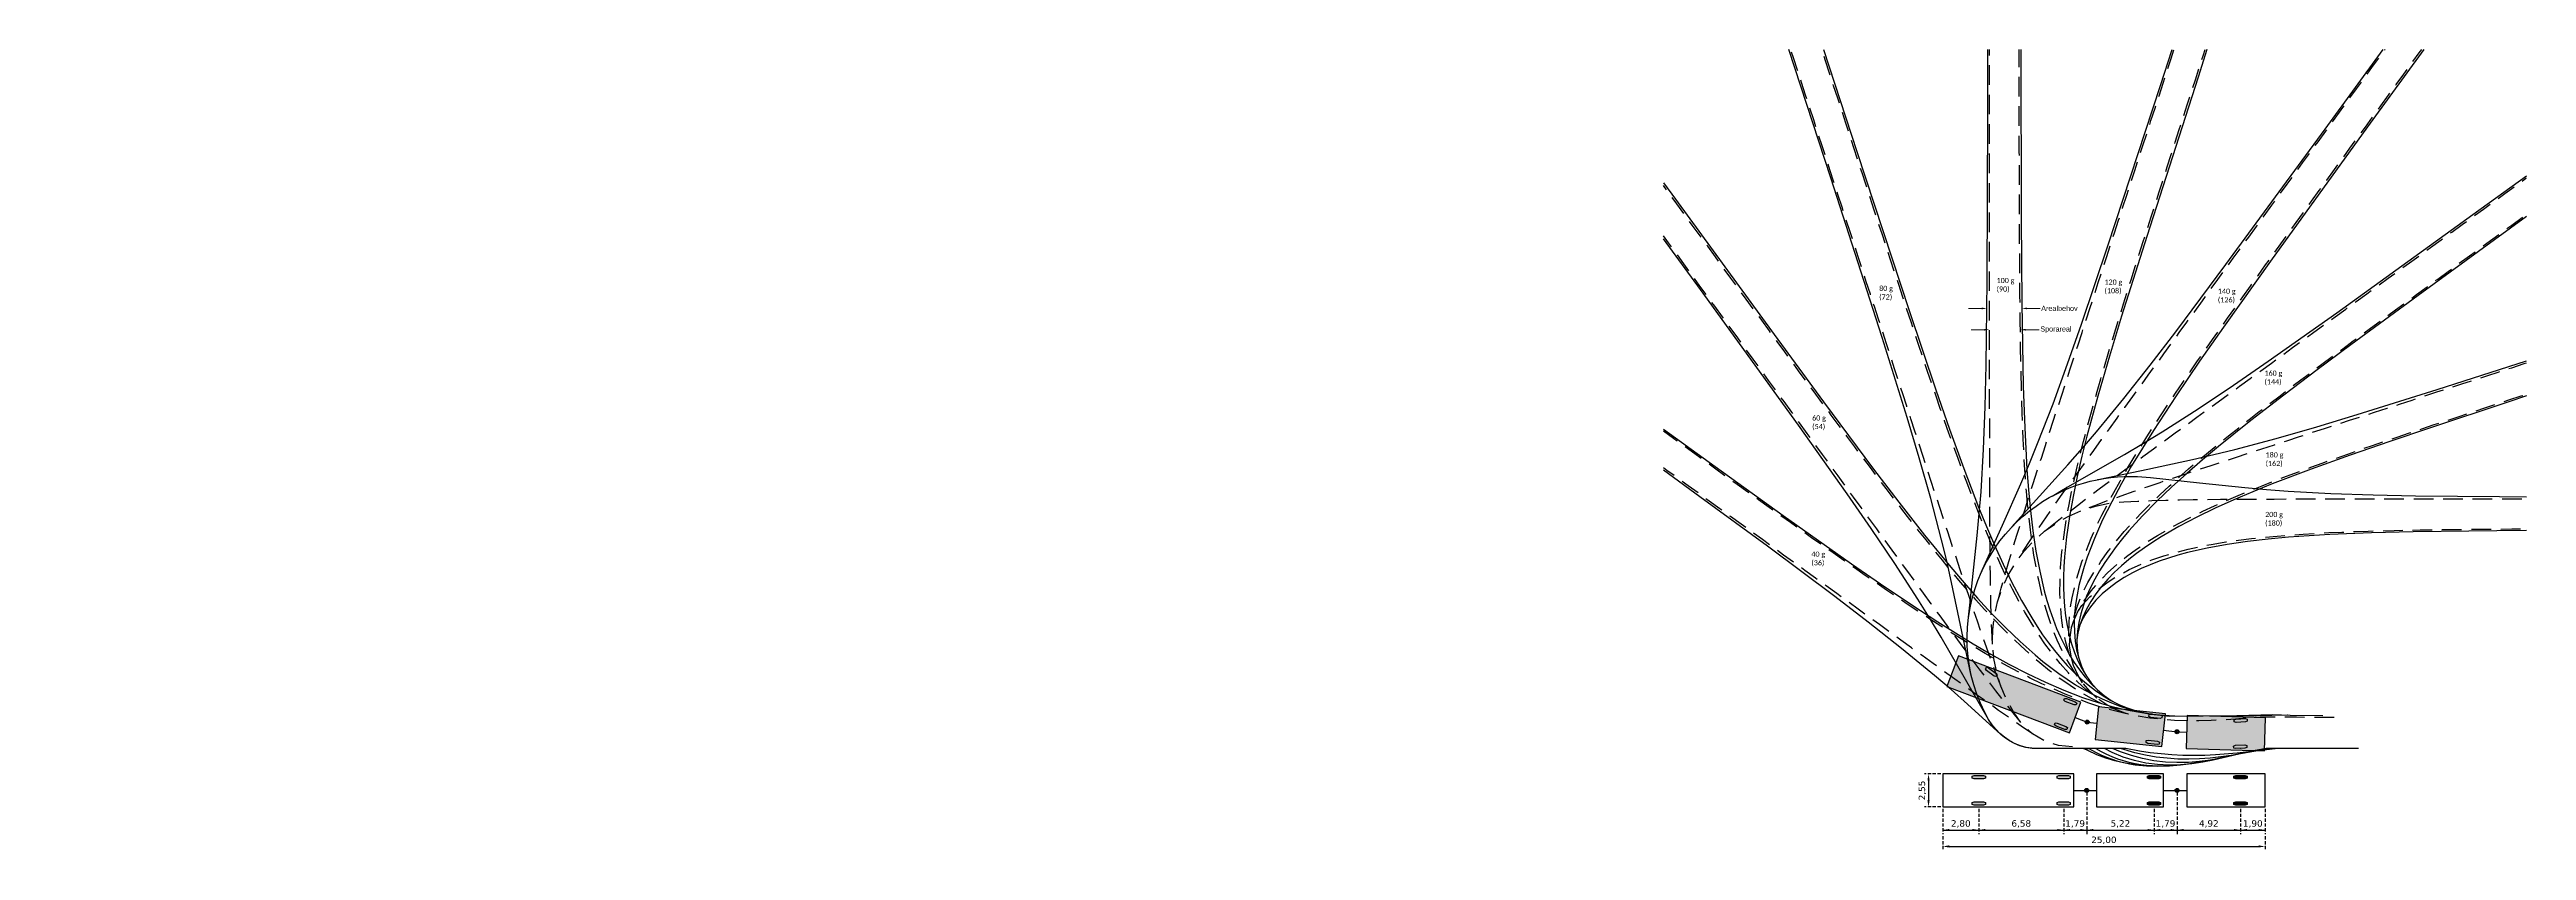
# Model space of a CAD drawing. Header units: metres. Extents: x -109 to 324, y 13 to 108.
# Drawn here: x -109 to 83.1, y 32.4 to 94.6 of the extents above; entities that cross this region are included whole.
import ezdxf
from ezdxf import colors
from ezdxf.entities.mleader import LeaderData, LeaderLine
from ezdxf.math import Vec2, Vec3

# ---------------------------------------------------------------- set-up
doc = ezdxf.new("R2010")
doc.units = ezdxf.units.M
doc.linetypes.add('DASHED2', pattern=[0.375, 0.25, -0.125])
doc.linetypes.add('DASHEDX2', pattern=[1.5, 1, -0.5])
doc.layers.add('Tekst', color=4, linetype='Continuous')
doc.styles.add('BT standard', font='sanss___.ttf')
doc.styles.add('Legend', font='calibri.ttf')
doc.styles.get("Standard").update_dxf_attribs({"font": 'arial.ttf'})
doc.styles.add('VIA_A', font='verdana.ttf', dxfattribs={"height": 2})
doc.dimstyles.new('VIA_A_Dimension', dxfattribs={"dimtxt": 2, "dimasz": 1.5, "dimexe": 1.25, "dimexo": 0.625, "dimtad": 1, "dimzin": 1, "dimtxsty": 'VIA_A', "dimblk": 'ARCHTICK', "dimcen": 0, "dimadec": 0, "dimazin": 0, "dimtfac": 1, "dimtofl": 0, "dimtmove": 0, "dimatfit": 3, "dimldrblk": 'ARCHTICK', "dimfxl": 1, "dimarcsym": 0})
pattern_1 = [(0, (0, 0), (0, 6.985), [5.08, -1.905]), (90, (0, 0), (-6.985, 4e-16), [5.08, -1.905])]
pattern_2 = [(0, (1, 0), (0, 6.985), [5.08, -1.905]), (90, (1, 0), (-6.985, 4e-16), [5.08, -1.905])]
pattern_3 = [(0, (2, 0), (0, 6.985), [5.08, -1.905]), (90, (2, 0), (-6.985, 4e-16), [5.08, -1.905])]
pattern_4 = [(0, (3, 0), (0, 6.985), [5.08, -1.905]), (90, (3, 0), (-6.985, 4e-16), [5.08, -1.905])]
pattern_5 = [(0, (4, 0), (0, 6.985), [5.08, -1.905]), (90, (4, 0), (-6.985, 4e-16), [5.08, -1.905])]
pattern_6 = [(0, (5, 0), (0, 6.985), [5.08, -1.905]), (90, (5, 0), (-6.985, 4e-16), [5.08, -1.905])]
pattern_7 = [(0, (6, 0), (0, 6.985), [5.08, -1.905]), (90, (6, 0), (-6.985, 4e-16), [5.08, -1.905])]
pattern_8 = [(0, (7, 0), (0, 6.985), [5.08, -1.905]), (90, (7, 0), (-6.985, 4e-16), [5.08, -1.905])]
pattern_9 = [(0, (8, 0), (0, 6.985), [5.08, -1.905]), (90, (8, 0), (-6.985, 4e-16), [5.08, -1.905])]
pattern_10 = [(0, (9, 0), (0, 6.985), [5.08, -1.905]), (90, (9, 0), (-6.985, 4e-16), [5.08, -1.905])]

# ---------------------------------------------------------------- blocks, each defined once
blk = doc.blocks.new('*D216')
at = {"color": 0, "linetype": 'DASHED2', "lineweight": -2, "transparency": 16777216}
for p, q in [((37.81, 33.53), (37.81, 32.43)), ((62.81, 33.53), (62.81, 32.43))]:
    blk.add_line(p, q, dxfattribs=at)
at = {"color": 0, "lineweight": -2, "transparency": 16777216}
blk.add_line((38.31, 32.74), (62.31, 32.74), dxfattribs=at)
at = {"color": 0, "transparency": 16777216}
for points in [[(38.31, 32.83), (38.31, 32.66), (37.81, 32.74)], [(62.31, 32.83), (62.31, 32.66), (62.81, 32.74)]]:
    blk.add_solid(points, dxfattribs=at)
at = {"layer": 'Defpoints', "color": 0, "transparency": 16777216}
for p in [(37.81, 33.69), (62.81, 33.69), (62.81, 32.74)]:
    blk.add_point(p, dxfattribs=at)
at = {"color": 0, "transparency": 16777216, "insert": (50.31, 33.22), "char_height": 0.5, "attachment_point": 5, "style": 'VIA_A'}
blk.add_mtext('25,00', dxfattribs=at)
blk = doc.blocks.new('_ArchTick')
at = {"color": 0, "linetype": 'ByBlock', "const_width": 0.15}
blk.add_lwpolyline([(-0.5, -0.5), (0.5, 0.5)], dxfattribs=at)
blk = doc.blocks.new('*D226')
at = {"color": 0, "linetype": 'DASHED2', "lineweight": -2, "transparency": 16777216}
for p, q in [((37.65, 38.37), (36.39, 38.37)), ((37.65, 35.82), (36.39, 35.82))]:
    blk.add_line(p, q, dxfattribs=at)
at = {"color": 0, "lineweight": -2, "transparency": 16777216}
blk.add_line((36.71, 37.87), (36.71, 36.32), dxfattribs=at)
at = {"color": 0, "transparency": 16777216}
for points in [[(36.62, 37.87), (36.79, 37.87), (36.71, 38.37)], [(36.62, 36.32), (36.79, 36.32), (36.71, 35.82)]]:
    blk.add_solid(points, dxfattribs=at)
at = {"layer": 'Defpoints', "color": 0, "transparency": 16777216}
for p in [(37.81, 38.37), (36.71, 35.82), (37.81, 35.82)]:
    blk.add_point(p, dxfattribs=at)
at = {"color": 0, "transparency": 16777216, "insert": (36.23, 37.09), "char_height": 0.5, "attachment_point": 5, "rotation": 90, "style": 'VIA_A'}
blk.add_mtext('2,55', dxfattribs=at)
blk = doc.blocks.new('*D227')
at = {"color": 0, "linetype": 'DASHED2', "lineweight": -2, "transparency": 16777216}
for p, q in [((37.81, 35.66), (37.81, 33.7)), ((40.61, 35.66), (40.61, 33.7))]:
    blk.add_line(p, q, dxfattribs=at)
at = {"color": 0, "lineweight": -2, "transparency": 16777216}
blk.add_line((38.31, 34.02), (40.11, 34.02), dxfattribs=at)
at = {"color": 0, "transparency": 16777216}
for points in [[(38.31, 34.1), (38.31, 33.93), (37.81, 34.02)], [(40.11, 34.1), (40.11, 33.93), (40.61, 34.02)]]:
    blk.add_solid(points, dxfattribs=at)
at = {"layer": 'Defpoints', "color": 0, "transparency": 16777216}
for p in [(37.81, 35.82), (40.61, 35.82), (40.61, 34.02)]:
    blk.add_point(p, dxfattribs=at)
at = {"color": 0, "transparency": 16777216, "insert": (39.21, 34.49), "char_height": 0.5, "attachment_point": 5, "style": 'VIA_A'}
blk.add_mtext('2,80', dxfattribs=at)
blk = doc.blocks.new('*D228')
at = {"color": 0, "linetype": 'DASHED2', "lineweight": -2, "transparency": 16777216}
for p, q in [((40.61, 35.66), (40.61, 33.7)), ((47.19, 35.66), (47.19, 33.7))]:
    blk.add_line(p, q, dxfattribs=at)
at = {"color": 0, "lineweight": -2, "transparency": 16777216}
blk.add_line((41.11, 34.02), (46.69, 34.02), dxfattribs=at)
at = {"color": 0, "transparency": 16777216}
for points in [[(41.11, 34.1), (41.11, 33.93), (40.61, 34.02)], [(46.69, 34.1), (46.69, 33.93), (47.19, 34.02)]]:
    blk.add_solid(points, dxfattribs=at)
at = {"layer": 'Defpoints', "color": 0, "transparency": 16777216}
for p in [(40.61, 35.82), (47.19, 35.82), (47.19, 34.02)]:
    blk.add_point(p, dxfattribs=at)
at = {"color": 0, "transparency": 16777216, "insert": (43.9, 34.49), "char_height": 0.5, "attachment_point": 5, "style": 'VIA_A'}
blk.add_mtext('6,58', dxfattribs=at)
blk = doc.blocks.new('*D229')
at = {"color": 0, "linetype": 'DASHED2', "lineweight": -2, "transparency": 16777216}
for p, q in [((48.98, 36.94), (48.98, 33.7)), ((47.19, 35.66), (47.19, 33.7))]:
    blk.add_line(p, q, dxfattribs=at)
at = {"color": 0, "lineweight": -2, "transparency": 16777216}
blk.add_line((47.69, 34.02), (48.48, 34.02), dxfattribs=at)
at = {"color": 0, "transparency": 16777216}
for points in [[(47.69, 34.1), (47.69, 33.93), (47.19, 34.02)], [(48.48, 34.1), (48.48, 33.93), (48.98, 34.02)]]:
    blk.add_solid(points, dxfattribs=at)
at = {"layer": 'Defpoints', "color": 0, "transparency": 16777216}
for p in [(48.98, 37.09), (47.19, 35.82), (48.98, 34.02)]:
    blk.add_point(p, dxfattribs=at)
at = {"color": 0, "transparency": 16777216, "insert": (48.08, 34.49), "char_height": 0.5, "attachment_point": 5, "style": 'VIA_A'}
blk.add_mtext('1,79', dxfattribs=at)
blk = doc.blocks.new('*D230')
at = {"color": 0, "linetype": 'DASHED2', "lineweight": -2, "transparency": 16777216}
for p, q in [((48.98, 36.94), (48.98, 33.7)), ((54.2, 35.66), (54.2, 33.7))]:
    blk.add_line(p, q, dxfattribs=at)
at = {"color": 0, "lineweight": -2, "transparency": 16777216}
blk.add_line((49.48, 34.02), (53.7, 34.02), dxfattribs=at)
at = {"color": 0, "transparency": 16777216}
for points in [[(49.48, 34.1), (49.48, 33.93), (48.98, 34.02)], [(53.7, 34.1), (53.7, 33.93), (54.2, 34.02)]]:
    blk.add_solid(points, dxfattribs=at)
at = {"layer": 'Defpoints', "color": 0, "transparency": 16777216}
for p in [(48.98, 37.09), (54.2, 35.82), (54.2, 34.02)]:
    blk.add_point(p, dxfattribs=at)
at = {"color": 0, "transparency": 16777216, "insert": (51.59, 34.49), "char_height": 0.5, "attachment_point": 5, "style": 'VIA_A'}
blk.add_mtext('5,22', dxfattribs=at)
blk = doc.blocks.new('*D231')
at = {"color": 0, "linetype": 'DASHED2', "lineweight": -2, "transparency": 16777216}
for p, q in [((55.99, 36.94), (55.99, 33.7)), ((54.2, 35.66), (54.2, 33.7))]:
    blk.add_line(p, q, dxfattribs=at)
at = {"color": 0, "lineweight": -2, "transparency": 16777216}
blk.add_line((54.7, 34.02), (55.49, 34.02), dxfattribs=at)
at = {"color": 0, "transparency": 16777216}
for points in [[(54.7, 34.1), (54.7, 33.93), (54.2, 34.02)], [(55.49, 34.1), (55.49, 33.93), (55.99, 34.02)]]:
    blk.add_solid(points, dxfattribs=at)
at = {"layer": 'Defpoints', "color": 0, "transparency": 16777216}
for p in [(55.99, 37.09), (54.2, 35.82), (55.99, 34.02)]:
    blk.add_point(p, dxfattribs=at)
at = {"color": 0, "transparency": 16777216, "insert": (55.09, 34.49), "char_height": 0.5, "attachment_point": 5, "style": 'VIA_A'}
blk.add_mtext('1,79', dxfattribs=at)
blk = doc.blocks.new('*D232')
at = {"color": 0, "linetype": 'DASHED2', "lineweight": -2, "transparency": 16777216}
for p, q in [((55.99, 36.94), (55.99, 33.7)), ((60.91, 35.66), (60.91, 33.7))]:
    blk.add_line(p, q, dxfattribs=at)
at = {"color": 0, "lineweight": -2, "transparency": 16777216}
blk.add_line((56.49, 34.02), (60.41, 34.02), dxfattribs=at)
at = {"color": 0, "transparency": 16777216}
for points in [[(56.49, 34.1), (56.49, 33.93), (55.99, 34.02)], [(60.41, 34.1), (60.41, 33.93), (60.91, 34.02)]]:
    blk.add_solid(points, dxfattribs=at)
at = {"layer": 'Defpoints', "color": 0, "transparency": 16777216}
for p in [(55.99, 37.09), (60.91, 35.82), (60.91, 34.02)]:
    blk.add_point(p, dxfattribs=at)
at = {"color": 0, "transparency": 16777216, "insert": (58.45, 34.49), "char_height": 0.5, "attachment_point": 5, "style": 'VIA_A'}
blk.add_mtext('4,92', dxfattribs=at)
blk = doc.blocks.new('*D233')
at = {"color": 0, "linetype": 'DASHED2', "lineweight": -2, "transparency": 16777216}
for p, q in [((60.91, 35.66), (60.91, 33.7)), ((62.81, 35.66), (62.81, 33.7))]:
    blk.add_line(p, q, dxfattribs=at)
at = {"color": 0, "lineweight": -2, "transparency": 16777216}
blk.add_line((61.41, 34.02), (62.31, 34.02), dxfattribs=at)
at = {"color": 0, "transparency": 16777216}
for points in [[(61.41, 34.1), (61.41, 33.93), (60.91, 34.02)], [(62.31, 34.1), (62.31, 33.93), (62.81, 34.02)]]:
    blk.add_solid(points, dxfattribs=at)
at = {"layer": 'Defpoints', "color": 0, "transparency": 16777216}
for p in [(60.91, 35.82), (62.81, 35.82), (62.81, 34.02)]:
    blk.add_point(p, dxfattribs=at)
at = {"color": 0, "transparency": 16777216, "insert": (61.86, 34.49), "char_height": 0.5, "attachment_point": 5, "style": 'VIA_A'}
blk.add_mtext('1,90', dxfattribs=at)
blk = doc.blocks.new('BUS_25_B')
h = blk.add_hatch(color=254)
h.dxf.hatch_style = 1
h.paths.add_polyline_path([(1.213, 11.723), (0.311, 9.338), (9.822, 5.739), (10.725, 8.124)])
h.paths.add_polyline_path([(8.727, 6.513), (8.877, 6.507), (9.562, 6.249), (9.678, 6.154), (9.622, 6.005), (9.472, 6.011), (8.787, 6.27), (8.671, 6.365)], flags=16)
h.paths.add_polyline_path([(4.132, 10.109), (3.99, 10.156), (3.402, 10.591), (3.316, 10.714), (3.411, 10.842), (3.553, 10.795), (4.141, 10.36), (4.227, 10.236)], flags=16)
h.paths.add_polyline_path([(3.451, 8.373), (3.359, 8.244), (3.216, 8.288), (2.62, 8.712), (2.532, 8.834), (2.624, 8.963), (2.767, 8.919), (3.363, 8.494)], flags=16)
h.paths.add_polyline_path([(9.392, 8.269), (9.448, 8.417), (9.598, 8.412), (10.282, 8.153), (10.398, 8.058), (10.342, 7.91), (10.192, 7.915), (9.508, 8.174)], flags=16)
h = blk.add_hatch(color=256)
h.dxf.hatch_style = 1
h.paths.add_polyline_path([(3.99, 10.156), (4.132, 10.109), (4.227, 10.236), (4.141, 10.36), (3.553, 10.795), (3.411, 10.842), (3.316, 10.714), (3.402, 10.591)])
h.paths.add_polyline_path([(3.216, 8.288), (3.359, 8.244), (3.451, 8.373), (3.363, 8.494), (2.767, 8.919), (2.624, 8.963), (2.532, 8.834), (2.62, 8.712)])
h.paths.add_polyline_path([(10.192, 7.915), (10.342, 7.91), (10.398, 8.058), (10.282, 8.153), (9.598, 8.412), (9.448, 8.417), (9.392, 8.269), (9.508, 8.174)])
h.paths.add_polyline_path([(9.472, 6.011), (9.622, 6.005), (9.678, 6.154), (9.562, 6.249), (8.877, 6.507), (8.727, 6.513), (8.671, 6.365), (8.787, 6.27)])
h = blk.add_hatch(color=254)
h.dxf.hatch_style = 1
h.paths.add_polyline_path([(16.998, 4.673), (17.27, 7.208), (12.09, 7.766), (11.817, 5.23)])
h.paths.add_polyline_path([(16.808, 5.08), (16.781, 4.827), (15.77, 4.936), (15.798, 5.188)], flags=16)
h.paths.add_polyline_path([(16.015, 7.213), (17.026, 7.104), (16.998, 6.851), (15.988, 6.96)], flags=16)
h = blk.add_hatch(color=256)
h.dxf.hatch_style = 1
h.paths.add_polyline_path([(16.157, 7.197), (16.01, 7.165), (15.993, 7.008), (16.13, 6.945), (16.857, 6.867), (17.003, 6.899), (17.02, 7.057), (16.884, 7.119)])
h.paths.add_polyline_path([(15.939, 5.173), (15.792, 5.141), (15.776, 4.983), (15.912, 4.921), (16.639, 4.842), (16.786, 4.875), (16.803, 5.032), (16.666, 5.095)])
h.paths.add_polyline_path([(23.487, 6.593), (23.627, 6.648), (23.619, 6.806), (23.474, 6.847), (22.744, 6.81), (22.604, 6.755), (22.612, 6.597), (22.756, 6.557)])
h.paths.add_polyline_path([(23.447, 4.557), (23.586, 4.611), (23.579, 4.77), (23.435, 4.811), (22.704, 4.776), (22.564, 4.722), (22.572, 4.564), (22.716, 4.523)])
h = blk.add_hatch(color=254)
h.dxf.hatch_style = 1
h.paths.add_polyline_path([(18.964, 7.081), (18.889, 4.532), (24.957, 4.354), (25.032, 6.903)])
h.paths.add_polyline_path([(22.612, 6.597), (22.604, 6.755), (22.744, 6.81), (23.474, 6.847), (23.619, 6.806), (23.627, 6.648), (23.487, 6.593), (22.756, 6.557)], flags=16)
h.paths.add_polyline_path([(22.564, 4.722), (22.704, 4.776), (23.435, 4.811), (23.579, 4.77), (23.586, 4.611), (23.447, 4.557), (22.716, 4.523), (22.572, 4.564)], flags=16)
h = blk.add_hatch(color=256)
h.dxf.hatch_style = 1
h.paths.add_polyline_path([(9.014, 2.42), (8.872, 2.372), (8.872, 2.214), (9.014, 2.166), (9.746, 2.166), (9.888, 2.214), (9.888, 2.372), (9.746, 2.42)])
h.paths.add_polyline_path([(9.014, 0.384), (8.872, 0.336), (8.872, 0.178), (9.014, 0.13), (9.746, 0.13), (9.888, 0.178), (9.888, 0.336), (9.746, 0.384)])
h.paths.add_polyline_path([(3.166, 0.13), (3.308, 0.178), (3.308, 0.336), (3.166, 0.384), (2.434, 0.384), (2.292, 0.336), (2.292, 0.178), (2.434, 0.13)])
h.paths.add_polyline_path([(3.166, 2.166), (3.308, 2.214), (3.308, 2.372), (3.166, 2.42), (2.434, 2.42), (2.292, 2.372), (2.292, 2.214), (2.434, 2.166)])
h = blk.add_hatch(color=256)
h.dxf.hatch_style = 1
h.paths.add_polyline_path([(16.023, 2.42), (15.881, 2.372), (15.881, 2.214), (16.023, 2.166), (16.755, 2.166), (16.897, 2.214), (16.897, 2.372), (16.755, 2.42)])
h.paths.add_polyline_path([(16.023, 0.384), (15.881, 0.336), (15.881, 0.178), (16.023, 0.13), (16.755, 0.13), (16.897, 0.178), (16.897, 0.336), (16.755, 0.384)])
h = blk.add_hatch(color=256)
h.dxf.hatch_style = 1
h.paths.add_polyline_path([(23.465, 2.166), (23.607, 2.214), (23.607, 2.372), (23.465, 2.42), (22.733, 2.42), (22.591, 2.372), (22.591, 2.214), (22.733, 2.166)])
h.paths.add_polyline_path([(22.733, 0.384), (22.591, 0.336), (22.591, 0.178), (22.733, 0.13), (23.465, 0.13), (23.607, 0.178), (23.607, 0.336), (23.465, 0.384)])
at = {"color": 250, "linetype": 'Continuous', "ltscale": 1.524}
for p, q in [((30.038, 21.137), (28.43, 21.044)), ((33.266, 21.268), (30.038, 21.137)), ((36.503, 21.35), (33.266, 21.268)), ((42.99, 21.434), (36.503, 21.35)), ((45.283, 21.446), (42.99, 21.434)), ((17.511, 19.316), (16.787, 19.067)), ((18.249, 19.542), (17.511, 19.316)), ((18.998, 19.745), (18.249, 19.542)), ((20.523, 20.094), (18.998, 19.745)), ((22.075, 20.375), (20.523, 20.094)), ((23.646, 20.602), (22.075, 20.375)), ((25.232, 20.783), (23.646, 20.602)), ((26.827, 20.929), (25.232, 20.783)), ((28.43, 21.044), (26.827, 20.929)), ((13.474, 17.408), (12.901, 16.985)), ((14.083, 17.8), (13.474, 17.408)), ((14.723, 18.16), (14.083, 17.8)), ((15.39, 18.491), (14.723, 18.16)), ((16.079, 18.793), (15.39, 18.491)), ((16.787, 19.067), (16.079, 18.793)), ((11.457, 15.539), (11.088, 15.008)), ((11.887, 16.048), (11.457, 15.539)), ((12.37, 16.531), (11.887, 16.048)), ((12.901, 16.985), (12.37, 16.531)), ((10.784, 14.46), (10.681, 14.216)), ((11.088, 15.008), (10.784, 14.46)), ((10.274, 6.932), (11.208, 6.578)), ((11.208, 6.578), (11.954, 6.498)), ((17.134, 5.941), (18.177, 5.829)), ((18.177, 5.829), (18.926, 5.807)), ((18.178, 1.275), (18.928, 1.275))]:
    blk.add_line(p, q, dxfattribs=at)
for p, q in [((10.17, 1.275), (11.169, 1.275)), ((11.169, 1.275), (11.919, 1.275)), ((17.129, 1.275), (18.178, 1.275))]:
    blk.add_line(p, q)
at = {"color": 5, "linetype": 'Continuous', "ltscale": 1.524, "flags": 128}
for points in [[(2.204, 10.262), (2.192, 10.304), (0.693, 17.429), (0.311, 19.09), (-0.087, 20.723), (-0.933, 23.93), (-1.832, 27.089), (-2.769, 30.22), (-4.708, 36.44), (-8.689, 48.823), (-11.929, 58.8)], [(23.745, 4.27), (21.611, 3.783), (20.781, 3.633), (19.927, 3.519), (19.054, 3.449), (18.169, 3.434), (17.277, 3.477), (16.387, 3.584), (15.504, 3.754), (14.636, 3.987), (13.787, 4.281), (13.16, 4.524), (10.927, 4.524)]]:
    blk.add_lwpolyline(points, dxfattribs=at)
at = {"linetype": 'DASHEDX2', "ltscale": 1.524, "flags": 128}
for points in [[(4.503, 9.387), (4.127, 10.376), (3.753, 11.391), (3.39, 12.404), (3.036, 13.413), (2.69, 14.419), (2.35, 15.421), (2.015, 16.419), (1.683, 17.413), (1.356, 18.403), (1.03, 19.39), (0.707, 20.375), (0.386, 21.357), (0.065, 22.337), (-0.254, 23.315), (-0.572, 24.291), (-0.889, 25.266), (-1.206, 26.24), (-1.523, 27.212), (-1.839, 28.184), (-2.154, 29.155), (-2.47, 30.125), (-2.785, 31.094), (-3.1, 32.063), (-3.414, 33.032), (-3.729, 34), (-4.043, 34.968), (-4.358, 35.935), (-4.672, 36.903), (-4.986, 37.87), (-5.301, 38.837), (-5.615, 39.804), (-5.929, 40.77), (-6.243, 41.737), (-6.557, 42.703), (-6.871, 43.67), (-7.185, 44.636), (-7.499, 45.602), (-7.813, 46.569), (-8.127, 47.535), (-8.441, 48.501), (-8.755, 49.467), (-9.068, 50.433), (-9.382, 51.399), (-9.696, 52.365), (-10.01, 53.331), (-10.324, 54.297), (-10.638, 55.263), (-10.952, 56.229), (-11.266, 57.195), (-11.579, 58.161), (-11.787, 58.8)], [(13.415, 7.544), (12.65, 7.981), (11.877, 8.504), (11.136, 9.085), (10.428, 9.719), (9.754, 10.399), (9.113, 11.119), (8.504, 11.874), (7.925, 12.659), (7.374, 13.47), (6.849, 14.303), (6.348, 15.155), (5.869, 16.023), (5.409, 16.905), (4.966, 17.798), (4.539, 18.702), (4.126, 19.614), (3.726, 20.534), (3.336, 21.461), (2.956, 22.392), (2.584, 23.329), (2.22, 24.269), (1.863, 25.213), (1.511, 26.16), (1.164, 27.11), (0.821, 28.061), (0.482, 29.015), (0.147, 29.971), (-0.186, 30.927), (-0.516, 31.885), (-0.843, 32.845), (-1.169, 33.805), (-1.494, 34.765), (-1.817, 35.727), (-2.138, 36.689), (-2.459, 37.652), (-2.779, 38.615), (-3.097, 39.578), (-3.416, 40.542), (-3.733, 41.506), (-4.05, 42.471), (-4.367, 43.435), (-4.683, 44.4), (-4.999, 45.365), (-5.315, 46.33), (-5.63, 47.295), (-5.945, 48.26), (-6.26, 49.226), (-6.575, 50.191), (-6.89, 51.156), (-7.204, 52.122), (-7.519, 53.088), (-7.833, 54.053), (-8.147, 55.019), (-8.462, 55.985), (-8.776, 56.95), (-9.09, 57.916), (-9.377, 58.8)], [(3.866, 12.621), (3.812, 13.707), (3.77, 14.789), (3.737, 15.865), (3.713, 16.935), (3.694, 17.999), (3.68, 19.058), (3.67, 20.111), (3.662, 21.159), (3.656, 22.203), (3.652, 23.243), (3.649, 24.28), (3.646, 25.314), (3.645, 26.345), (3.643, 27.374), (3.643, 28.402), (3.642, 29.427), (3.641, 30.452), (3.641, 31.475), (3.641, 32.497), (3.641, 33.519), (3.64, 34.539), (3.64, 35.559), (3.64, 36.579), (3.64, 37.598), (3.64, 38.616), (3.64, 39.634), (3.64, 40.652), (3.64, 41.67), (3.64, 42.687), (3.64, 43.705), (3.64, 44.722), (3.64, 45.739), (3.64, 46.756), (3.64, 47.772), (3.64, 48.789), (3.64, 49.805), (3.64, 50.822), (3.64, 51.838), (3.64, 52.855), (3.64, 53.871), (3.64, 54.887), (3.64, 55.904), (3.64, 56.92), (3.64, 57.936), (3.64, 58.8)], [(4.262, 15.946), (4.539, 16.972), (4.833, 18.013), (5.135, 19.046), (5.442, 20.071), (5.753, 21.089), (6.066, 22.099), (6.382, 23.104), (6.698, 24.103), (7.015, 25.097), (7.332, 26.087), (7.65, 27.074), (7.967, 28.057), (8.284, 29.038), (8.6, 30.017), (8.917, 30.994), (9.233, 31.97), (9.549, 32.944), (9.865, 33.917), (10.18, 34.888), (10.495, 35.859), (10.811, 36.83), (11.125, 37.799), (11.44, 38.769), (11.755, 39.737), (12.07, 40.706), (12.384, 41.673), (12.698, 42.641), (13.013, 43.609), (13.327, 44.576), (13.641, 45.543), (13.955, 46.51), (14.269, 47.476), (14.584, 48.443), (14.898, 49.41), (15.212, 50.376), (15.526, 51.342), (15.84, 52.309), (16.154, 53.275), (16.467, 54.241), (16.781, 55.207), (17.095, 56.174), (17.409, 57.14), (17.723, 58.106), (17.949, 58.8)], [(11.963, 8.445), (11.415, 8.974), (10.808, 9.671), (10.253, 10.424), (9.75, 11.222), (9.296, 12.06), (8.889, 12.929), (8.525, 13.825), (8.203, 14.743), (7.917, 15.679), (7.665, 16.629), (7.443, 17.591), (7.248, 18.563), (7.077, 19.542), (6.927, 20.527), (6.796, 21.518), (6.682, 22.513), (6.582, 23.511), (6.495, 24.513), (6.42, 25.516), (6.354, 26.522), (6.297, 27.529), (6.248, 28.538), (6.205, 29.547), (6.167, 30.558), (6.135, 31.57), (6.107, 32.582), (6.083, 33.594), (6.062, 34.608), (6.044, 35.621), (6.028, 36.635), (6.015, 37.65), (6.003, 38.664), (5.993, 39.679), (5.984, 40.694), (5.977, 41.709), (5.97, 42.724), (5.965, 43.74), (5.96, 44.755), (5.956, 45.771), (5.952, 46.786), (5.949, 47.802), (5.946, 48.818), (5.944, 49.834), (5.942, 50.849), (5.94, 51.865), (5.939, 52.881), (5.938, 53.897), (5.937, 54.913), (5.936, 55.929), (5.935, 56.945), (5.934, 57.961), (5.934, 58.8)], [(6.199, 19.794), (6.239, 19.854), (6.84, 20.755), (7.447, 21.645), (8.056, 22.525), (8.666, 23.398), (9.277, 24.262), (9.888, 25.121), (10.498, 25.974), (11.107, 26.822), (11.715, 27.666), (12.322, 28.507), (12.928, 29.345), (13.533, 30.181), (14.138, 31.014), (14.741, 31.846), (15.343, 32.677), (15.945, 33.506), (16.547, 34.334), (17.147, 35.162), (17.748, 35.988), (18.348, 36.814), (18.947, 37.64), (19.547, 38.465), (20.146, 39.29), (20.744, 40.114), (21.343, 40.938), (21.941, 41.761), (22.54, 42.585), (23.138, 43.408), (23.736, 44.231), (24.334, 45.055), (24.932, 45.877), (25.53, 46.7), (26.127, 47.523), (26.725, 48.346), (27.323, 49.168), (27.92, 49.991), (28.518, 50.813), (29.116, 51.636), (29.713, 52.458), (30.311, 53.281), (30.908, 54.103), (31.506, 54.926), (32.103, 55.748), (32.701, 56.57), (33.298, 57.393), (33.895, 58.215), (34.32, 58.8)], [(10.855, 9.617), (10.515, 10.187), (10.122, 11.016), (9.799, 11.887), (9.543, 12.79), (9.349, 13.718), (9.213, 14.665), (9.13, 15.625), (9.094, 16.595), (9.101, 17.571), (9.146, 18.551), (9.225, 19.534), (9.334, 20.517), (9.468, 21.501), (9.626, 22.484), (9.804, 23.466), (10, 24.447), (10.211, 25.427), (10.436, 26.406), (10.673, 27.384), (10.919, 28.36), (11.175, 29.335), (11.439, 30.31), (11.709, 31.283), (11.985, 32.255), (12.266, 33.227), (12.552, 34.198), (12.841, 35.168), (13.134, 36.138), (13.429, 37.107), (13.728, 38.076), (14.028, 39.044), (14.33, 40.012), (14.634, 40.98), (14.939, 41.947), (15.245, 42.915), (15.552, 43.882), (15.861, 44.849), (16.17, 45.816), (16.479, 46.782), (16.789, 47.749), (17.1, 48.716), (17.411, 49.682), (17.723, 50.648), (18.035, 51.615), (18.347, 52.581), (18.659, 53.547), (18.972, 54.513), (19.285, 55.48), (19.598, 56.446), (19.911, 57.412), (20.224, 58.378), (20.361, 58.8)], [(10.137, 10.985), (9.981, 11.57), (9.838, 12.471), (9.779, 13.395), (9.796, 14.331), (9.884, 15.273), (10.035, 16.216), (10.242, 17.156), (10.5, 18.091), (10.801, 19.018), (11.142, 19.938), (11.516, 20.85), (11.92, 21.753), (12.349, 22.648), (12.801, 23.536), (13.272, 24.416), (13.761, 25.29), (14.263, 26.158), (14.779, 27.021), (15.306, 27.878), (15.842, 28.731), (16.386, 29.581), (16.938, 30.426), (17.496, 31.269), (18.059, 32.109), (18.626, 32.947), (19.198, 33.783), (19.774, 34.617), (20.352, 35.449), (20.933, 36.28), (21.516, 37.11), (22.101, 37.939), (22.688, 38.767), (23.276, 39.594), (23.866, 40.421), (24.457, 41.247), (25.048, 42.072), (25.64, 42.897), (26.234, 43.722), (26.827, 44.546), (27.421, 45.37), (28.016, 46.194), (28.611, 47.017), (29.206, 47.841), (29.802, 48.664), (30.398, 49.487), (30.994, 50.31), (31.59, 51.133), (32.187, 51.956), (32.783, 52.778), (33.38, 53.601), (33.977, 54.423), (34.574, 55.246), (35.17, 56.068), (35.767, 56.891), (36.365, 57.713), (36.962, 58.536), (37.153, 58.8)], [(14.415, 7.191), (14.151, 7.271), (13.263, 7.601), (12.391, 7.984), (11.535, 8.416), (10.697, 8.894), (9.877, 9.414), (9.076, 9.97), (8.294, 10.559), (7.529, 11.178), (6.78, 11.822), (6.048, 12.489), (5.33, 13.176), (4.625, 13.88), (3.932, 14.6), (3.251, 15.333), (2.579, 16.078), (1.917, 16.832), (1.262, 17.596), (0.614, 18.367), (-0.027, 19.145), (-0.663, 19.929), (-1.293, 20.717), (-1.92, 21.51), (-2.543, 22.307), (-3.162, 23.108), (-3.778, 23.911), (-4.392, 24.717), (-5.004, 25.524), (-5.614, 26.334), (-6.222, 27.146), (-6.829, 27.958), (-7.434, 28.772), (-8.038, 29.587), (-8.641, 30.403), (-9.244, 31.22), (-9.845, 32.038), (-10.447, 32.856), (-11.047, 33.674), (-11.647, 34.493), (-12.247, 35.313), (-12.846, 36.132), (-13.445, 36.952), (-14.044, 37.773), (-14.642, 38.593), (-15.241, 39.414), (-15.839, 40.235), (-16.437, 41.056), (-17.035, 41.877), (-17.632, 42.698), (-18.23, 43.519), (-18.828, 44.341), (-19.425, 45.162), (-20.023, 45.984), (-20.62, 46.805), (-21.218, 47.627), (-21.659, 48.234)], [(8.084, 21.54), (8.743, 22.071), (9.593, 22.741), (10.444, 23.4), (11.296, 24.049), (12.145, 24.69), (12.993, 25.323), (13.839, 25.951), (14.682, 26.573), (15.523, 27.191), (16.362, 27.806), (17.199, 28.418), (18.034, 29.027), (18.867, 29.635), (19.699, 30.241), (20.529, 30.845), (21.359, 31.449), (22.187, 32.051), (23.014, 32.653), (23.841, 33.254), (24.667, 33.854), (25.493, 34.454), (26.317, 35.054), (27.142, 35.653), (27.966, 36.251), (28.79, 36.85), (29.613, 37.448), (30.437, 38.047), (31.26, 38.645), (32.083, 39.243), (32.905, 39.84), (33.728, 40.438), (34.551, 41.036), (35.373, 41.633), (36.195, 42.231), (37.018, 42.828), (37.84, 43.425), (38.662, 44.023), (39.484, 44.62), (40.306, 45.217), (41.128, 45.815), (41.95, 46.412), (42.772, 47.009), (43.594, 47.606), (44.416, 48.203), (45.238, 48.801), (45.283, 48.833)], [(6.011, 6.615), (5.455, 7.306), (4.785, 8.156), (4.127, 9.007), (3.479, 9.858), (2.838, 10.708), (2.205, 11.555), (1.578, 12.401), (0.956, 13.244), (0.338, 14.085), (-0.276, 14.924), (-0.888, 15.76), (-1.497, 16.595), (-2.105, 17.428), (-2.71, 18.26), (-3.315, 19.09), (-3.918, 19.92), (-4.521, 20.748), (-5.122, 21.575), (-5.723, 22.402), (-6.323, 23.228), (-6.923, 24.053), (-7.523, 24.878), (-8.122, 25.703), (-8.721, 26.527), (-9.319, 27.35), (-9.918, 28.174), (-10.516, 28.997), (-11.114, 29.82), (-11.712, 30.643), (-12.309, 31.466), (-12.907, 32.288), (-13.505, 33.111), (-14.102, 33.933), (-14.7, 34.756), (-15.297, 35.578), (-15.894, 36.4), (-16.492, 37.222), (-17.089, 38.044), (-17.686, 38.867), (-18.284, 39.689), (-18.881, 40.511), (-19.478, 41.333), (-20.075, 42.155), (-20.672, 42.976), (-21.269, 43.798), (-21.659, 44.334)], [(9.841, 12.456), (9.856, 13), (9.977, 13.9), (10.188, 14.797), (10.479, 15.684), (10.841, 16.555), (11.266, 17.408), (11.745, 18.24), (12.272, 19.052), (12.84, 19.843), (13.444, 20.615), (14.077, 21.368), (14.737, 22.104), (15.42, 22.824), (16.121, 23.53), (16.84, 24.222), (17.572, 24.903), (18.317, 25.574), (19.073, 26.235), (19.837, 26.888), (20.61, 27.534), (21.389, 28.174), (22.174, 28.808), (22.965, 29.437), (23.759, 30.062), (24.557, 30.684), (25.359, 31.302), (26.163, 31.917), (26.97, 32.53), (27.779, 33.14), (28.589, 33.749), (29.401, 34.356), (30.215, 34.962), (31.029, 35.567), (31.845, 36.171), (32.662, 36.773), (33.479, 37.375), (34.297, 37.977), (35.115, 38.577), (35.934, 39.178), (36.753, 39.777), (37.573, 40.377), (38.393, 40.976), (39.213, 41.575), (40.034, 42.173), (40.854, 42.772), (41.675, 43.37), (42.496, 43.968), (43.317, 44.566), (44.138, 45.164), (44.96, 45.761), (45.283, 45.997)], [(11.366, 23.238), (11.809, 23.407), (12.824, 23.782), (13.838, 24.146), (14.847, 24.5), (15.853, 24.847), (16.855, 25.187), (17.853, 25.522), (18.848, 25.854), (19.838, 26.182), (20.826, 26.507), (21.811, 26.83), (22.793, 27.152), (23.773, 27.472), (24.751, 27.791), (25.728, 28.11), (26.703, 28.427), (27.676, 28.744), (28.649, 29.061), (29.621, 29.377), (30.592, 29.692), (31.562, 30.008), (32.531, 30.323), (33.5, 30.638), (34.469, 30.953), (35.437, 31.267), (36.405, 31.582), (37.373, 31.896), (38.34, 32.211), (39.308, 32.525), (40.275, 32.839), (41.242, 33.153), (42.208, 33.467), (43.175, 33.781), (44.141, 34.095), (45.108, 34.41), (45.283, 34.466)], [(9.981, 13.919), (10.137, 14.388), (10.516, 15.21), (10.981, 16.003), (11.522, 16.761), (12.127, 17.481), (12.789, 18.165), (13.497, 18.812), (14.245, 19.425), (15.026, 20.005), (15.836, 20.555), (16.669, 21.077), (17.523, 21.575), (18.393, 22.051), (19.277, 22.506), (20.173, 22.944), (21.079, 23.366), (21.994, 23.774), (22.917, 24.17), (23.845, 24.556), (24.779, 24.932), (25.717, 25.3), (26.66, 25.661), (27.605, 26.015), (28.554, 26.364), (29.504, 26.709), (30.457, 27.049), (31.412, 27.385), (32.369, 27.719), (33.326, 28.05), (34.285, 28.379), (35.245, 28.705), (36.205, 29.03), (37.167, 29.353), (38.129, 29.675), (39.091, 29.996), (40.054, 30.316), (41.018, 30.635), (41.982, 30.954), (42.946, 31.271), (43.91, 31.589), (44.875, 31.905), (45.283, 32.039)], [(6.975, 5.649), (6.964, 5.655), (6.08, 6.263), (5.204, 6.873), (4.337, 7.484), (3.477, 8.094), (2.622, 8.704), (1.772, 9.313), (0.927, 9.922), (0.085, 10.529), (-0.753, 11.135), (-1.59, 11.74), (-2.424, 12.344), (-3.256, 12.947), (-4.086, 13.55), (-4.916, 14.152), (-5.744, 14.753), (-6.571, 15.354), (-7.398, 15.954), (-8.224, 16.554), (-9.049, 17.153), (-9.874, 17.752), (-10.698, 18.351), (-11.522, 18.95), (-12.346, 19.548), (-13.169, 20.146), (-13.992, 20.744), (-14.815, 21.342), (-15.638, 21.94), (-16.461, 22.538), (-17.283, 23.135), (-18.106, 23.733), (-18.928, 24.33), (-19.75, 24.928), (-20.572, 25.525), (-21.395, 26.122), (-21.659, 26.314)], [(10.056, 4.654), (8.983, 4.766), (7.93, 5.098), (6.956, 5.665), (6.135, 6.461), (5.493, 7.371), (4.951, 8.342), (4.514, 9.364), (4.185, 10.427), (3.968, 11.517), (3.867, 12.625), (3.882, 13.737), (4.013, 14.841), (4.258, 15.926), (4.614, 16.979), (5.079, 17.989), (5.647, 18.946), (6.311, 19.837), (7.065, 20.655), (7.9, 21.39), (8.807, 22.033), (9.776, 22.579), (10.797, 23.02), (11.858, 23.352), (12.948, 23.572), (14.053, 23.678), (15.138, 23.733), (16.22, 23.776), (17.296, 23.808), (18.366, 23.833), (19.43, 23.852), (20.488, 23.866), (21.541, 23.877), (22.589, 23.885), (23.633, 23.891), (24.673, 23.895), (25.709, 23.898), (26.743, 23.901), (27.774, 23.902), (28.803, 23.904), (29.83, 23.904), (30.856, 23.905), (31.88, 23.906), (32.903, 23.906), (33.924, 23.906), (34.946, 23.907), (35.966, 23.907), (36.985, 23.907), (38.004, 23.907), (39.023, 23.907), (40.041, 23.907), (41.059, 23.907), (42.077, 23.907), (43.094, 23.907), (44.111, 23.907), (45.128, 23.907), (45.283, 23.907)], [(10.545, 15.261), (10.803, 15.623), (11.408, 16.294), (12.088, 16.91), (12.831, 17.469), (13.626, 17.972), (14.463, 18.422), (15.334, 18.822), (16.233, 19.177), (17.154, 19.489), (18.093, 19.765), (19.046, 20.006), (20.011, 20.217), (20.984, 20.402), (21.966, 20.563), (22.953, 20.703), (23.946, 20.826), (24.942, 20.932), (25.941, 21.024), (26.944, 21.104), (27.948, 21.174), (28.954, 21.234), (29.962, 21.286), (30.971, 21.331), (31.98, 21.37), (32.991, 21.404), (34.003, 21.433), (35.015, 21.459), (36.028, 21.48), (37.041, 21.499), (38.054, 21.516), (39.068, 21.53), (40.082, 21.542), (41.097, 21.552), (42.111, 21.561), (43.126, 21.569), (44.141, 21.576), (45.156, 21.581), (45.283, 21.582)]]:
    blk.add_lwpolyline(points, dxfattribs=at)
at = {"color": 250, "linetype": 'Continuous', "ltscale": 1.524, "flags": 128}
for points in [[(-9.237, 58.8), (-6.66, 50.873), (-2.609, 38.526), (-0.538, 32.376), (0.526, 29.317), (1.626, 26.276), (2.78, 23.265), (3.385, 21.776), (4.015, 20.303), (4.676, 18.849), (5.372, 17.42), (6.112, 16.023), (6.903, 14.668), (7.319, 14.01), (7.752, 13.366), (8.201, 12.739), (8.667, 12.131), (9.151, 11.544), (9.654, 10.982), (10.175, 10.446), (10.715, 9.939), (11.274, 9.464), (11.849, 9.025), (12.441, 8.624), (13.047, 8.264), (13.665, 7.946), (14.298, 7.685), (14.938, 7.473), (15.307, 7.378)], [(6.07, 58.8), (6.088, 45.635), (6.133, 39.139), (6.177, 35.894), (6.248, 32.654), (6.359, 29.422), (6.535, 26.202), (6.657, 24.6), (6.809, 23.005), (6.998, 21.421), (7.233, 19.851), (7.523, 18.3), (7.878, 16.776), (8.085, 16.028), (8.312, 15.29), (8.562, 14.564), (8.836, 13.854), (9.136, 13.161), (9.463, 12.489), (9.817, 11.839), (10.201, 11.217), (10.613, 10.625), (11.053, 10.068), (11.522, 9.549), (12.016, 9.072), (12.533, 8.642), (13.074, 8.265), (13.453, 8.055)], [(20.499, 58.8), (19.805, 56.661), (15.822, 44.291), (13.878, 38.099), (12.937, 34.998), (12.035, 31.892), (11.191, 28.779), (10.802, 27.219), (10.441, 25.657), (10.116, 24.093), (9.835, 22.528), (9.608, 20.964), (9.449, 19.404), (9.399, 18.626), (9.371, 17.852), (9.368, 17.083), (9.392, 16.319), (9.444, 15.563), (9.528, 14.816), (9.646, 14.082), (9.799, 13.364), (9.989, 12.665), (10.218, 11.989), (10.487, 11.342), (10.796, 10.727), (11.143, 10.15), (11.527, 9.617), (11.898, 9.186)], [(37.318, 58.8), (33.167, 53.085), (25.551, 42.545), (21.784, 37.253), (19.929, 34.594), (18.107, 31.918), (16.339, 29.217), (15.484, 27.854), (14.655, 26.48), (13.86, 25.093), (13.106, 23.692), (12.404, 22.274), (11.767, 20.839), (11.478, 20.115), (11.211, 19.388), (10.969, 18.656), (10.754, 17.923), (10.57, 17.187), (10.42, 16.451), (10.306, 15.717), (10.231, 14.987), (10.2, 14.264), (10.213, 13.553), (10.275, 12.857), (10.386, 12.181), (10.548, 11.533), (10.76, 10.917), (10.997, 10.394)], [(-21.659, 48.456), (-20.733, 47.182), (-13.079, 36.673), (-9.236, 31.434), (-5.361, 26.228), (-3.399, 23.65), (-1.408, 21.102), (0.627, 18.602), (1.66, 17.386), (2.702, 16.204), (3.769, 15.046), (4.865, 13.921), (5.995, 12.833), (7.165, 11.794), (7.767, 11.296), (8.382, 10.814), (9.01, 10.35), (9.652, 9.906), (10.308, 9.484), (10.98, 9.086), (11.667, 8.715), (12.37, 8.374), (13.088, 8.064), (13.822, 7.789), (14.574, 7.557), (15.341, 7.37), (16.119, 7.225), (16.241, 7.209)], [(45.283, 45.827), (36.884, 39.71), (31.652, 35.861), (29.049, 33.923), (26.463, 31.969), (23.904, 29.989), (21.387, 27.97), (20.152, 26.939), (18.938, 25.89), (17.752, 24.819), (16.6, 23.722), (15.492, 22.593), (14.441, 21.427), (13.941, 20.83), (13.461, 20.221), (13.003, 19.602), (12.571, 18.972), (12.168, 18.33), (11.796, 17.678), (11.46, 17.016), (11.163, 16.345), (10.91, 15.669), (10.704, 14.989), (10.549, 14.309), (10.45, 13.634), (10.408, 12.969), (10.426, 12.322), (10.503, 11.714)], [(45.283, 31.898), (43.917, 31.452), (37.753, 29.408), (34.68, 28.369), (31.618, 27.308), (28.573, 26.215), (25.558, 25.069), (24.067, 24.468), (22.59, 23.843), (21.134, 23.188), (19.703, 22.496), (18.305, 21.759), (16.951, 20.97), (16.294, 20.552), (15.654, 20.118), (15.033, 19.666), (14.433, 19.195), (13.858, 18.705), (13.311, 18.194), (12.797, 17.663), (12.319, 17.111), (11.882, 16.541), (11.491, 15.953), (11.151, 15.35), (10.868, 14.737), (10.646, 14.117), (10.488, 13.498), (10.409, 12.961)]]:
    blk.add_lwpolyline(points, dxfattribs=at)
at = {"color": 6, "linetype": 'Continuous', "ltscale": 1.524, "flags": 128}
for points in [[(2.006, 14.736), (2.092, 15.653), (2.682, 21.054), (2.839, 22.763), (2.971, 24.447), (3.169, 27.768), (3.297, 31.055), (3.378, 34.326), (3.46, 40.846), (3.503, 53.86), (3.504, 58.8)], [(23.746, 4.266), (20.975, 3.634), (20.167, 3.474), (19.326, 3.346), (18.457, 3.263), (17.569, 3.238), (16.669, 3.281), (15.767, 3.399), (14.874, 3.594), (14.433, 3.721), (13.998, 3.867), (13.15, 4.215), (12.536, 4.523), (10.927, 4.526)]]:
    blk.add_lwpolyline(points, dxfattribs=at)
at = {"color": 1, "linetype": 'Continuous', "ltscale": 1.524, "flags": 128}
for points in [[(3.03, 18.279), (3.089, 18.42), (4.642, 21.865), (6.069, 25.081), (6.731, 26.65), (7.363, 28.206), (8.556, 31.3), (9.679, 34.385), (10.758, 37.469), (12.84, 43.643), (16.896, 56.002), (17.806, 58.8)], [(5.362, 21.73), (6.04, 22.498), (9.71, 26.542), (10.842, 27.835), (11.939, 29.122), (14.051, 31.696), (16.086, 34.282), (18.074, 36.882), (21.973, 42.11), (29.659, 52.617), (34.153, 58.8)], [(8.493, 24.129), (9.343, 24.633), (14.094, 27.35), (15.571, 28.23), (17.012, 29.115), (19.816, 30.91), (22.551, 32.739), (25.244, 34.596), (30.565, 38.362), (41.116, 45.975), (45.283, 49.002)], [(12.014, 25.408), (12.187, 25.449), (15.914, 26.223), (19.364, 26.962), (21.024, 27.35), (22.655, 27.754), (25.859, 28.609), (29.016, 29.515), (32.145, 30.457), (38.363, 32.401), (45.283, 34.627)], [(26.02, 4.524), (22.835, 4.168), (21.163, 4.029), (20.32, 3.99), (19.474, 3.976), (18.627, 3.989), (17.78, 4.031), (16.934, 4.102), (16.091, 4.203), (15.252, 4.334), (14.207, 4.524), (7.285, 4.524), (6.92, 4.543), (6.463, 4.615), (6.032, 4.734), (5.622, 4.896), (5.233, 5.098), (4.865, 5.339), (4.519, 5.616), (1.922, 7.972), (0.643, 9.097), (-0.634, 10.192), (-3.196, 12.303), (-5.775, 14.34), (-8.37, 16.329), (-13.592, 20.229), (-18.837, 24.08), (-21.659, 26.13)], [(32.249, 4.524), (25.089, 4.529), (23.962, 4.313), (21.639, 3.795), (20.434, 3.546), (19.197, 3.339), (18.567, 3.259), (17.93, 3.2), (17.287, 3.163), (16.638, 3.152), (15.986, 3.17), (15.331, 3.218), (14.673, 3.3), (14.011, 3.418), (13.339, 3.577), (12.655, 3.783), (11.956, 4.045), (11.244, 4.369), (10.974, 4.507), (7.437, 4.524), (6.843, 4.551), (6.464, 4.615), (6.1, 4.712), (5.75, 4.84), (5.416, 4.996), (5.099, 5.18), (4.798, 5.388), (4.516, 5.619), (4.252, 5.871), (4.008, 6.143), (3.785, 6.432), (3.584, 6.737), (3.234, 7.382), (2.921, 8.053), (2.646, 8.747), (2.411, 9.46), (2.218, 10.19), (2.069, 10.932), (1.965, 11.683), (1.906, 12.44), (1.892, 13.198), (1.924, 13.954), (2.001, 14.703), (2.122, 15.443), (2.285, 16.169), (2.488, 16.878), (2.731, 17.569), (3.01, 18.237), (3.323, 18.88), (3.668, 19.497), (4.041, 20.086), (4.44, 20.646), (4.863, 21.175), (5.306, 21.673), (5.767, 22.14), (6.244, 22.575), (6.734, 22.979), (7.236, 23.352), (7.746, 23.693), (8.264, 24.005), (8.787, 24.287), (9.315, 24.54), (9.845, 24.765), (10.377, 24.962), (10.909, 25.134), (11.441, 25.279), (11.972, 25.4), (12.501, 25.497), (13.028, 25.57), (13.552, 25.621), (14.073, 25.65), (14.591, 25.657), (15.105, 25.643), (16.119, 25.56), (19.91, 25.143), (23.423, 24.78), (25.122, 24.636), (26.799, 24.516), (30.112, 24.339), (33.394, 24.225), (36.661, 24.154), (43.177, 24.081), (45.283, 24.075)], [(16.925, 7.106), (17.6, 7.051), (22.813, 7.087), (25.598, 7.18), (26.95, 7.122), (29.492, 7.082), (29.492, 7.082)], [(20.874, 7.074), (24.302, 7.092), (26.749, 7.139), (26.773, 7.138)], [(23.747, 4.265), (21.495, 3.764), (20.055, 3.471), (19.274, 3.336), (18.454, 3.226), (17.601, 3.157), (16.722, 3.145), (15.825, 3.204), (15.374, 3.263), (14.923, 3.342), (14.475, 3.444), (14.029, 3.567), (13.589, 3.713), (13.156, 3.88), (12.731, 4.07), (12.316, 4.28), (11.911, 4.511), (10.927, 4.516)], [(23.747, 4.265), (21.634, 3.794), (20.39, 3.537), (19.022, 3.315), (18.278, 3.229), (17.493, 3.165), (16.67, 3.136), (15.815, 3.158), (14.937, 3.244), (14.493, 3.316), (14.049, 3.41), (13.605, 3.525), (13.165, 3.663), (12.729, 3.825), (12.301, 4.01), (11.881, 4.219), (11.372, 4.512), (10.927, 4.514)]]:
    blk.add_lwpolyline(points, dxfattribs=at)
at = {"color": 3, "linetype": 'Continuous', "ltscale": 1.524, "flags": 128}
blk.add_lwpolyline([(32.246, 4.524), (25.451, 4.527), (22.367, 3.993), (21.561, 3.877), (20.743, 3.784), (19.914, 3.723), (19.078, 3.698), (18.238, 3.712), (17.397, 3.768), (16.558, 3.867), (15.725, 4.009), (14.899, 4.195), (13.783, 4.517), (7.863, 4.524), (6.94, 4.541), (6.449, 4.618), (5.99, 4.748), (5.559, 4.925), (5.156, 5.144), (4.781, 5.401), (4.432, 5.695), (4.111, 6.023), (3.818, 6.387), (3.556, 6.784), (-0.121, 13.178), (-1.023, 14.674), (-1.922, 16.121), (-3.721, 18.901), (-5.555, 21.622), (-7.416, 24.308), (-11.186, 29.622), (-18.802, 40.17), (-21.659, 44.103)], dxfattribs=at)
at = {"linetype": 'Continuous', "ltscale": 1.524, "flags": 128}
blk.add_lwpolyline([(-21.659, 29.323), (-17.649, 26.418), (-12.374, 22.626), (-7.077, 18.878), (-4.411, 17.038), (-1.726, 15.239), (-0.373, 14.36), (0.987, 13.501), (2.358, 12.664), (3.74, 11.856), (5.136, 11.082), (6.545, 10.349), (7.971, 9.666), (9.406, 9.045), (10.845, 8.495), (11.573, 8.248), (12.306, 8.02), (13.044, 7.813), (13.788, 7.628), (14.536, 7.468), (15.288, 7.337), (16.044, 7.23), (16.803, 7.149), (17.563, 7.092), (17.997, 7.074)], dxfattribs=at)
at = {"color": 7, "linetype": 'DASHEDX2', "ltscale": 1.524, "flags": 128}
blk.add_lwpolyline([(30.355, 6.944), (29.347, 6.943), (28.374, 6.941), (27.453, 6.954), (26.53, 6.959), (25.581, 6.958), (24.615, 6.965), (23.667, 6.894), (22.72, 6.817), (21.773, 6.747), (20.824, 6.693), (19.873, 6.664), (18.921, 6.665), (17.966, 6.702), (17.011, 6.777), (16.056, 6.893), (15.104, 7.049), (14.155, 7.245), (13.211, 7.479), (12.273, 7.75), (11.341, 8.054), (10.417, 8.391), (9.5, 8.756), (8.591, 9.147), (7.689, 9.562), (6.795, 9.999), (5.908, 10.454), (5.027, 10.927), (4.153, 11.415), (3.284, 11.916), (2.42, 12.43), (1.561, 12.953), (0.707, 13.486), (-0.144, 14.027), (-0.991, 14.576), (-1.835, 15.13), (-2.676, 15.69), (-3.515, 16.255), (-4.352, 16.824), (-5.187, 17.397), (-6.02, 17.973), (-6.852, 18.552), (-7.682, 19.133), (-8.511, 19.716), (-9.34, 20.301), (-10.167, 20.888), (-10.994, 21.476), (-11.82, 22.065), (-12.645, 22.656), (-13.47, 23.247), (-14.295, 23.839), (-15.119, 24.432), (-15.943, 25.025), (-16.767, 25.619), (-17.59, 26.213), (-18.413, 26.808), (-19.236, 27.403), (-20.059, 27.998), (-20.881, 28.594), (-21.659, 29.157)], dxfattribs=at)
at = {"linetype": 'Continuous', "ltscale": 1.524}
for points in [[(0.311, 9.338), (9.822, 5.739), (10.725, 8.124), (1.213, 11.723), (0.311, 9.338), (0.311, 9.338)], [(11.817, 5.23), (16.998, 4.673), (17.27, 7.208), (12.09, 7.766), (11.817, 5.23), (11.817, 5.23)], [(18.889, 4.532), (24.957, 4.354), (25.032, 6.903), (18.964, 7.081), (18.889, 4.532), (18.889, 4.532)], [(18.928, 0), (24.999, 0), (24.999, 2.55), (18.928, 2.55), (18.928, 0), (18.928, 0)]]:
    blk.add_lwpolyline(points, close=True, dxfattribs=at)
at = {"color": 250, "linetype": 'Continuous', "ltscale": 1.524, "flags": 128}
for points in [[(3.316, 10.714), (3.411, 10.842), (3.553, 10.795), (4.141, 10.36), (4.227, 10.236), (4.132, 10.109), (3.99, 10.156), (3.402, 10.591)], [(9.392, 8.269), (9.448, 8.417), (9.598, 8.412), (10.282, 8.153), (10.398, 8.058), (10.342, 7.91), (10.192, 7.915), (9.508, 8.174)], [(8.671, 6.365), (8.727, 6.513), (8.877, 6.507), (9.562, 6.249), (9.678, 6.154), (9.622, 6.005), (9.472, 6.011), (8.787, 6.27)], [(15.993, 7.008), (16.01, 7.165), (16.157, 7.197), (16.884, 7.119), (17.02, 7.057), (17.003, 6.899), (16.857, 6.867), (16.13, 6.945)], [(22.612, 6.597), (22.604, 6.755), (22.744, 6.81), (23.474, 6.847), (23.619, 6.806), (23.627, 6.648), (23.487, 6.593), (22.756, 6.557)], [(15.776, 4.983), (15.792, 5.141), (15.939, 5.173), (16.666, 5.095), (16.803, 5.032), (16.786, 4.875), (16.639, 4.842), (15.912, 4.921)], [(22.572, 4.564), (22.564, 4.722), (22.704, 4.776), (23.435, 4.811), (23.579, 4.77), (23.586, 4.611), (23.447, 4.557), (22.716, 4.523)]]:
    blk.add_lwpolyline(points, close=True, dxfattribs=at)
for points in [[(0, 0), (10.17, 0), (10.17, 2.55), (0, 2.55), (0, 0), (0, 0)], [(2.292, 2.214), (2.292, 2.372), (2.434, 2.42), (3.166, 2.42), (3.308, 2.372), (3.308, 2.214), (3.166, 2.166), (2.434, 2.166)], [(8.872, 2.214), (8.872, 2.372), (9.014, 2.42), (9.746, 2.42), (9.888, 2.372), (9.888, 2.214), (9.746, 2.166), (9.014, 2.166)], [(11.919, 0), (17.129, 0), (17.129, 2.55), (11.919, 2.55), (11.919, 0), (11.919, 0)], [(15.881, 2.214), (15.881, 2.372), (16.023, 2.42), (16.755, 2.42), (16.897, 2.372), (16.897, 2.214), (16.755, 2.166), (16.023, 2.166)], [(22.591, 2.214), (22.591, 2.372), (22.733, 2.42), (23.465, 2.42), (23.607, 2.372), (23.607, 2.214), (23.465, 2.166), (22.733, 2.166)], [(2.292, 0.178), (2.292, 0.336), (2.434, 0.384), (3.166, 0.384), (3.308, 0.336), (3.308, 0.178), (3.166, 0.13), (2.434, 0.13)], [(8.872, 0.178), (8.872, 0.336), (9.014, 0.384), (9.746, 0.384), (9.888, 0.336), (9.888, 0.178), (9.746, 0.13), (9.014, 0.13)], [(15.881, 0.178), (15.881, 0.336), (16.023, 0.384), (16.755, 0.384), (16.897, 0.336), (16.897, 0.178), (16.755, 0.13), (16.023, 0.13)], [(22.591, 0.178), (22.591, 0.336), (22.733, 0.384), (23.465, 0.384), (23.607, 0.336), (23.607, 0.178), (23.465, 0.13), (22.733, 0.13)]]:
    blk.add_lwpolyline(points, close=True)
blk.add_lwpolyline([(0, -1.802), (24.999, -1.802)])
at = {"color": 250, "linetype": 'Continuous', "ltscale": 1.524}
for centre, radius in [((11.208, 6.578), 0.153), ((11.208, 6.578), 0.102), ((18.177, 5.829), 0.153), ((18.177, 5.829), 0.102), ((18.178, 1.275), 0.153)]:
    blk.add_circle(centre, radius, dxfattribs=at)
at = {"color": 1, "linetype": 'Continuous', "ltscale": 1.524}
for centre in [(23.109, 6.828), (23.081, 4.54)]:
    blk.add_circle(centre, 0.0127, dxfattribs=at)
for centre, radius in [((11.169, 1.275), 0.153), ((11.169, 1.275), 0.102), ((18.178, 1.275), 0.102)]:
    blk.add_circle(centre, radius)
at = {"layer": 'Tekst', "color": 7, "char_height": 0.4, "attachment_point": 1, "style": 'Legend'}
for s, insert in [('80 g \\P(72)', (-4.929, 40.451)), ('100 g \\P(90)', (4.178, 41.066)), ('120 g \\P(108)', (12.547, 40.938)), ('140 g \\P(126)', (21.342, 40.231)), ('160 g \\P(144)', (24.958, 33.866)), ('60 g \\P(54)', (-10.127, 30.392)), ('180 g \\P(162)', (25.044, 27.526)), ('200 g \\P(180)', (25.01, 22.9)), ('40 g \\P(36)', (-10.188, 19.818))]:
    blk.add_mtext_dynamic_manual_height_columns(s, width=2.42155, gutter_width=12.5, heights=[0], dxfattribs=dict(at, insert=insert))
dim = blk.add_linear_dim(base=(-1.101, 0), p1=(0, 2.55), p2=(0, 0), angle=90, dimstyle='VIA_A_Dimension', override={"dimasz": 2, "dimsah": 1})
dim.commit()
dim.dimension.update_dxf_attribs({"geometry": '*D226', "text_midpoint": (-1.575, 1.275), "insert": (-37.808, -35.819)})
for base, p1, p2, picture, middle in [((2.8, -1.802), (0, 0), (2.8, 0), '*D227', (1.4, -1.328)), ((9.38, -1.802), (2.8, 0), (9.38, 0), '*D228', (6.09, -1.328)), ((11.169, -1.802), (9.38, 0), (11.169, 1.275), '*D229', (10.274, -1.329)), ((16.389, -1.802), (11.169, 1.275), (16.389, 0), '*D230', (13.779, -1.329)), ((18.178, -1.802), (16.389, 0), (18.178, 1.275), '*D231', (17.283, -1.329)), ((23.099, -1.802), (18.178, 1.275), (23.099, 0), '*D232', (20.638, -1.329)), ((24.999, -1.802), (23.099, 0), (24.999, 0), '*D233', (24.049, -1.329)), ((24.999, -3.077), (0, -2.132), (24.999, -2.132), '*D216', (12.499, -2.603))]:
    dim = blk.add_linear_dim(base=base, p1=p1, p2=p2, dimstyle='VIA_A_Dimension', override={"dimasz": 2, "dimsah": 1})
    dim.commit()
    dim.dimension.update_dxf_attribs({"geometry": picture, "text_midpoint": middle, "insert": (-37.808, -35.819)})
ml = blk.add_multileader_mtext('Standard')
ml.set_content('', color=256)
ml.set_leader_properties(lineweight=9)
ml.build(insert=Vec2(0, 0))
ml.multileader.update_dxf_attribs({"text_right_attachment_type": 6, "dogleg_length": 0.1, "arrow_head_size": 0.4})
ctx = ml.context
ctx.base_point, ctx.char_height, ctx.arrow_head_size, ctx.landing_gap_size, ctx.plane_origin = Vec3(1.897, 38.995), 0.6, 0.4, 0.09, Vec3(3.433, 38.695)
ctx.right_attachment, ctx.text_align_type = 6, 2
notes = []
notes.append((ctx, [(0, (1, 1, 0), (2.177, 38.695), (-1, 0), 0.1, [(0, [(3.433, 38.695)], 0, [])])]))
ctx.mtext.insert, ctx.mtext.alignment, ctx.mtext.flow_direction = Vec3(1.987, 39.295), 3, 5
ml = blk.add_multileader_mtext('Standard')
ml.set_content('Arealbehov', color=256, style='BT standard')
ml.set_leader_properties(lineweight=9)
ml.build(insert=Vec2(0, 0))
ml.multileader.update_dxf_attribs({"text_right_attachment_type": 6, "dogleg_length": 0.1, "arrow_head_size": 0.4})
ctx = ml.context
ctx.base_point, ctx.char_height, ctx.arrow_head_size, ctx.landing_gap_size, ctx.plane_origin = Vec3(7.55, 38.695), 0.4, 0.4, 0.09, Vec3(6.094, 38.695)
ctx.right_attachment = 6
notes.append((ctx, [(0, (1, 1, 0), (7.496, 38.695), (1, 0), 0.0548, [(0, [(6.139, 38.696)], 0, [])])]))
ctx.mtext.insert, ctx.mtext.flow_direction = Vec3(7.64, 38.901), 5
ml = blk.add_multileader_mtext('Standard')
ml.set_content('', color=256)
ml.set_leader_properties(lineweight=9)
ml.build(insert=Vec2(0, 0))
ml.multileader.update_dxf_attribs({"text_right_attachment_type": 6, "dogleg_length": 0.1, "arrow_head_size": 0.4})
ctx = ml.context
ctx.base_point, ctx.char_height, ctx.arrow_head_size, ctx.landing_gap_size, ctx.plane_origin = Vec3(2.104, 37.34), 0.6, 0.4, 0.09, Vec3(3.64, 37.04)
ctx.right_attachment, ctx.text_align_type = 6, 2
notes.append((ctx, [(0, (1, 1, 0), (2.384, 37.04), (-1, 0), 0.1, [(0, [(3.64, 37.04)], 0, [])])]))
ctx.mtext.insert, ctx.mtext.alignment, ctx.mtext.flow_direction = Vec3(2.194, 37.64), 3, 5
ml = blk.add_multileader_mtext('Standard')
ml.set_content('Sporareal', color=256, style='BT standard')
ml.set_leader_properties(lineweight=9)
ml.build(insert=Vec2(0, 0))
ml.multileader.update_dxf_attribs({"text_right_attachment_type": 6, "dogleg_length": 0.1, "arrow_head_size": 0.4})
ctx = ml.context
ctx.base_point, ctx.char_height, ctx.arrow_head_size, ctx.landing_gap_size, ctx.plane_origin = Vec3(7.479, 37.041), 0.4, 0.4, 0.09, Vec3(5.978, 37.041)
ctx.right_attachment = 6
notes.append((ctx, [(0, (1, 1, 0), (7.379, 37.041), (1, 0), 0.1, [(0, [(6.023, 37.042)], 0, [])])]))
ctx.mtext.insert, ctx.mtext.flow_direction = Vec3(7.569, 37.302), 5
for ctx, leaders in notes:
    for number, flags, end, landing, length, lines in leaders:
        leader = LeaderData()
        leader.index, (leader.has_last_leader_line, leader.has_dogleg_vector, leader.attachment_direction) = number, flags
        leader.last_leader_point, leader.dogleg_vector, leader.dogleg_length = Vec3(end), Vec3(landing), length
        for number, points, colour, breaks in lines:
            line = LeaderLine()
            line.index, line.vertices, line.color, line.breaks = number, Vec3.list(points), colors.encode_raw_color(colour), breaks
            leader.lines.append(line)
        ctx.leaders.append(leader)

msp = doc.modelspace()

# ---------------------------------------------------------------- hatches: boundary and pattern name
h = msp.add_hatch()
h.set_pattern_fill('ANGLE', color=256)
h.set_pattern_definition(pattern_1)
h.paths.add_polyline_path([(-108.55, 36.01), (-109.05, 36.01), (-109.05, 35.23), (-108.55, 35.23)])
h = msp.add_hatch()
h.set_pattern_fill('ANGLE', color=256)
h.set_pattern_definition([(0, (-5, 0), (0, 6.985), [5.08, -1.905]), (90, (-5, 0), (-6.985, 4e-16), [5.08, -1.905])])
h.paths.add_polyline_path([(-108.55, 36.01), (-109.05, 36.01), (-109.05, 35.23), (-108.55, 35.23)])
h.paths.add_polyline_path([(-107.55, 36.01), (-108.05, 36.01), (-108.05, 35.23), (-107.55, 35.23)])
h.paths.add_polyline_path([(-106.55, 36.01), (-107.05, 36.01), (-107.05, 35.23), (-106.55, 35.23)])
h.paths.add_polyline_path([(-105.55, 36.01), (-106.05, 36.01), (-106.05, 35.23), (-105.55, 35.23)])
h.paths.add_polyline_path([(-104.55, 36.01), (-105.05, 36.01), (-105.05, 35.23), (-104.55, 35.23)])
h = msp.add_hatch()
h.set_pattern_fill('ANGLE', color=256)
h.set_pattern_definition(pattern_2)
h.paths.add_polyline_path([(-107.55, 36.01), (-108.05, 36.01), (-108.05, 35.23), (-107.55, 35.23)])
h = msp.add_hatch()
h.set_pattern_fill('ANGLE', color=256)
h.set_pattern_definition(pattern_2)
h.paths.add_polyline_path([(-107.55, 36.01), (-108.05, 36.01), (-108.05, 35.23), (-107.55, 35.23)])
h = msp.add_hatch()
h.set_pattern_fill('ANGLE', color=256)
h.set_pattern_definition(pattern_2)
h.paths.add_polyline_path([(-107.55, 36.01), (-108.05, 36.01), (-108.05, 35.23), (-107.55, 35.23)])
h = msp.add_hatch()
h.set_pattern_fill('ANGLE', color=256)
h.set_pattern_definition(pattern_1)
h.paths.add_polyline_path([(-107.55, 36.01), (-108.05, 36.01), (-108.05, 35.23), (-107.55, 35.23)])
h = msp.add_hatch()
h.set_pattern_fill('ANGLE', color=256)
h.set_pattern_definition(pattern_3)
h.paths.add_polyline_path([(-106.55, 36.01), (-107.05, 36.01), (-107.05, 35.23), (-106.55, 35.23)])
h = msp.add_hatch()
h.set_pattern_fill('ANGLE', color=256)
h.set_pattern_definition(pattern_3)
h.paths.add_polyline_path([(-106.55, 36.01), (-107.05, 36.01), (-107.05, 35.23), (-106.55, 35.23)])
h = msp.add_hatch()
h.set_pattern_fill('ANGLE', color=256)
h.set_pattern_definition(pattern_1)
h.paths.add_polyline_path([(-106.55, 36.01), (-107.05, 36.01), (-107.05, 35.23), (-106.55, 35.23)])
h = msp.add_hatch()
h.set_pattern_fill('ANGLE', color=256)
h.set_pattern_definition(pattern_4)
h.paths.add_polyline_path([(-105.55, 36.01), (-106.05, 36.01), (-106.05, 35.23), (-105.55, 35.23)])
h = msp.add_hatch()
h.set_pattern_fill('ANGLE', color=256)
h.set_pattern_definition(pattern_4)
h.paths.add_polyline_path([(-105.55, 36.01), (-106.05, 36.01), (-106.05, 35.23), (-105.55, 35.23)])
h = msp.add_hatch()
h.set_pattern_fill('ANGLE', color=256)
h.set_pattern_definition(pattern_1)
h.paths.add_polyline_path([(-105.55, 36.01), (-106.05, 36.01), (-106.05, 35.23), (-105.55, 35.23)])
h = msp.add_hatch()
h.set_pattern_fill('ANGLE', color=256)
h.set_pattern_definition(pattern_5)
h.paths.add_polyline_path([(-104.55, 36.01), (-105.05, 36.01), (-105.05, 35.23), (-104.55, 35.23)])
h = msp.add_hatch()
h.set_pattern_fill('ANGLE', color=256)
h.set_pattern_definition(pattern_5)
h.paths.add_polyline_path([(-104.55, 36.01), (-105.05, 36.01), (-105.05, 35.23), (-104.55, 35.23)])
h = msp.add_hatch()
h.set_pattern_fill('ANGLE', color=256)
h.set_pattern_definition([(0, (-1, 0), (0, 6.985), [5.08, -1.905]), (90, (-1, 0), (-6.985, 4e-16), [5.08, -1.905])])
h.paths.add_polyline_path([(-104.55, 36.01), (-105.05, 36.01), (-105.05, 35.23), (-104.55, 35.23)])
h.paths.add_polyline_path([(-103.55, 36.01), (-104.05, 36.01), (-104.05, 35.23), (-103.55, 35.23)])
h.paths.add_polyline_path([(-102.55, 36.01), (-103.05, 36.01), (-103.05, 35.23), (-102.55, 35.23)])
h.paths.add_polyline_path([(-101.55, 36.01), (-102.05, 36.01), (-102.05, 35.23), (-101.55, 35.23)])
h.paths.add_polyline_path([(-100.55, 36.01), (-101.05, 36.01), (-101.05, 35.23), (-100.55, 35.23)])
h = msp.add_hatch()
h.set_pattern_fill('ANGLE', color=256)
h.set_pattern_definition([(0, (0.5, 0), (0, 6.985), [5.08, -1.905]), (90, (0.5, 0), (-6.985, 4e-16), [5.08, -1.905])])
h.paths.add_polyline_path([(-104.55, 36.01), (-105.05, 36.01), (-105.05, 35.23), (-104.55, 35.23)])
h = msp.add_hatch()
h.set_pattern_fill('ANGLE', color=256)
h.set_pattern_definition(pattern_6)
h.paths.add_polyline_path([(-103.55, 36.01), (-104.05, 36.01), (-104.05, 35.23), (-103.55, 35.23)])
h = msp.add_hatch()
h.set_pattern_fill('ANGLE', color=256)
h.set_pattern_definition(pattern_6)
h.paths.add_polyline_path([(-103.55, 36.01), (-104.05, 36.01), (-104.05, 35.23), (-103.55, 35.23)])
h = msp.add_hatch()
h.set_pattern_fill('ANGLE', color=256)
h.set_pattern_definition(pattern_1)
h.paths.add_polyline_path([(-103.55, 36.01), (-104.05, 36.01), (-104.05, 35.23), (-103.55, 35.23)])
h.paths.add_polyline_path([(-102.55, 36.01), (-103.05, 36.01), (-103.05, 35.23), (-102.55, 35.23)])
h.paths.add_polyline_path([(-101.55, 36.01), (-102.05, 36.01), (-102.05, 35.23), (-101.55, 35.23)])
h.paths.add_polyline_path([(-100.55, 36.01), (-101.05, 36.01), (-101.05, 35.23), (-100.55, 35.23)])
h.paths.add_polyline_path([(-99.55, 36.01), (-100.05, 36.01), (-100.05, 35.23), (-99.55, 35.23)])
h = msp.add_hatch()
h.set_pattern_fill('ANGLE', color=256)
h.set_pattern_definition(pattern_7)
h.paths.add_polyline_path([(-102.55, 36.01), (-103.05, 36.01), (-103.05, 35.23), (-102.55, 35.23)])
h = msp.add_hatch()
h.set_pattern_fill('ANGLE', color=256)
h.set_pattern_definition(pattern_7)
h.paths.add_polyline_path([(-102.55, 36.01), (-103.05, 36.01), (-103.05, 35.23), (-102.55, 35.23)])
h = msp.add_hatch()
h.set_pattern_fill('ANGLE', color=256)
h.set_pattern_definition(pattern_8)
h.paths.add_polyline_path([(-101.55, 36.01), (-102.05, 36.01), (-102.05, 35.23), (-101.55, 35.23)])
h = msp.add_hatch()
h.set_pattern_fill('ANGLE', color=256)
h.set_pattern_definition(pattern_8)
h.paths.add_polyline_path([(-101.55, 36.01), (-102.05, 36.01), (-102.05, 35.23), (-101.55, 35.23)])
h = msp.add_hatch()
h.set_pattern_fill('ANGLE', color=256)
h.set_pattern_definition(pattern_9)
h.paths.add_polyline_path([(-100.55, 36.01), (-101.05, 36.01), (-101.05, 35.23), (-100.55, 35.23)])
h = msp.add_hatch()
h.set_pattern_fill('ANGLE', color=256)
h.set_pattern_definition(pattern_9)
h.paths.add_polyline_path([(-100.55, 36.01), (-101.05, 36.01), (-101.05, 35.23), (-100.55, 35.23)])
h = msp.add_hatch()
h.set_pattern_fill('ANGLE', color=256)
h.set_pattern_definition(pattern_10)
h.paths.add_polyline_path([(-99.55, 36.01), (-100.05, 36.01), (-100.05, 35.23), (-99.55, 35.23)])
h = msp.add_hatch()
h.set_pattern_fill('ANGLE', color=256)
h.set_pattern_definition(pattern_10)
h.paths.add_polyline_path([(-99.55, 36.01), (-100.05, 36.01), (-100.05, 35.23), (-99.55, 35.23)])

# ---------------------------------------------------------------- block references
at = {"color": 240, "true_color": 0xed1f24}
msp.add_blockref('BUS_25_B', (37.81, 35.82), dxfattribs=at)

doc.saveas('drawing.dxf')
